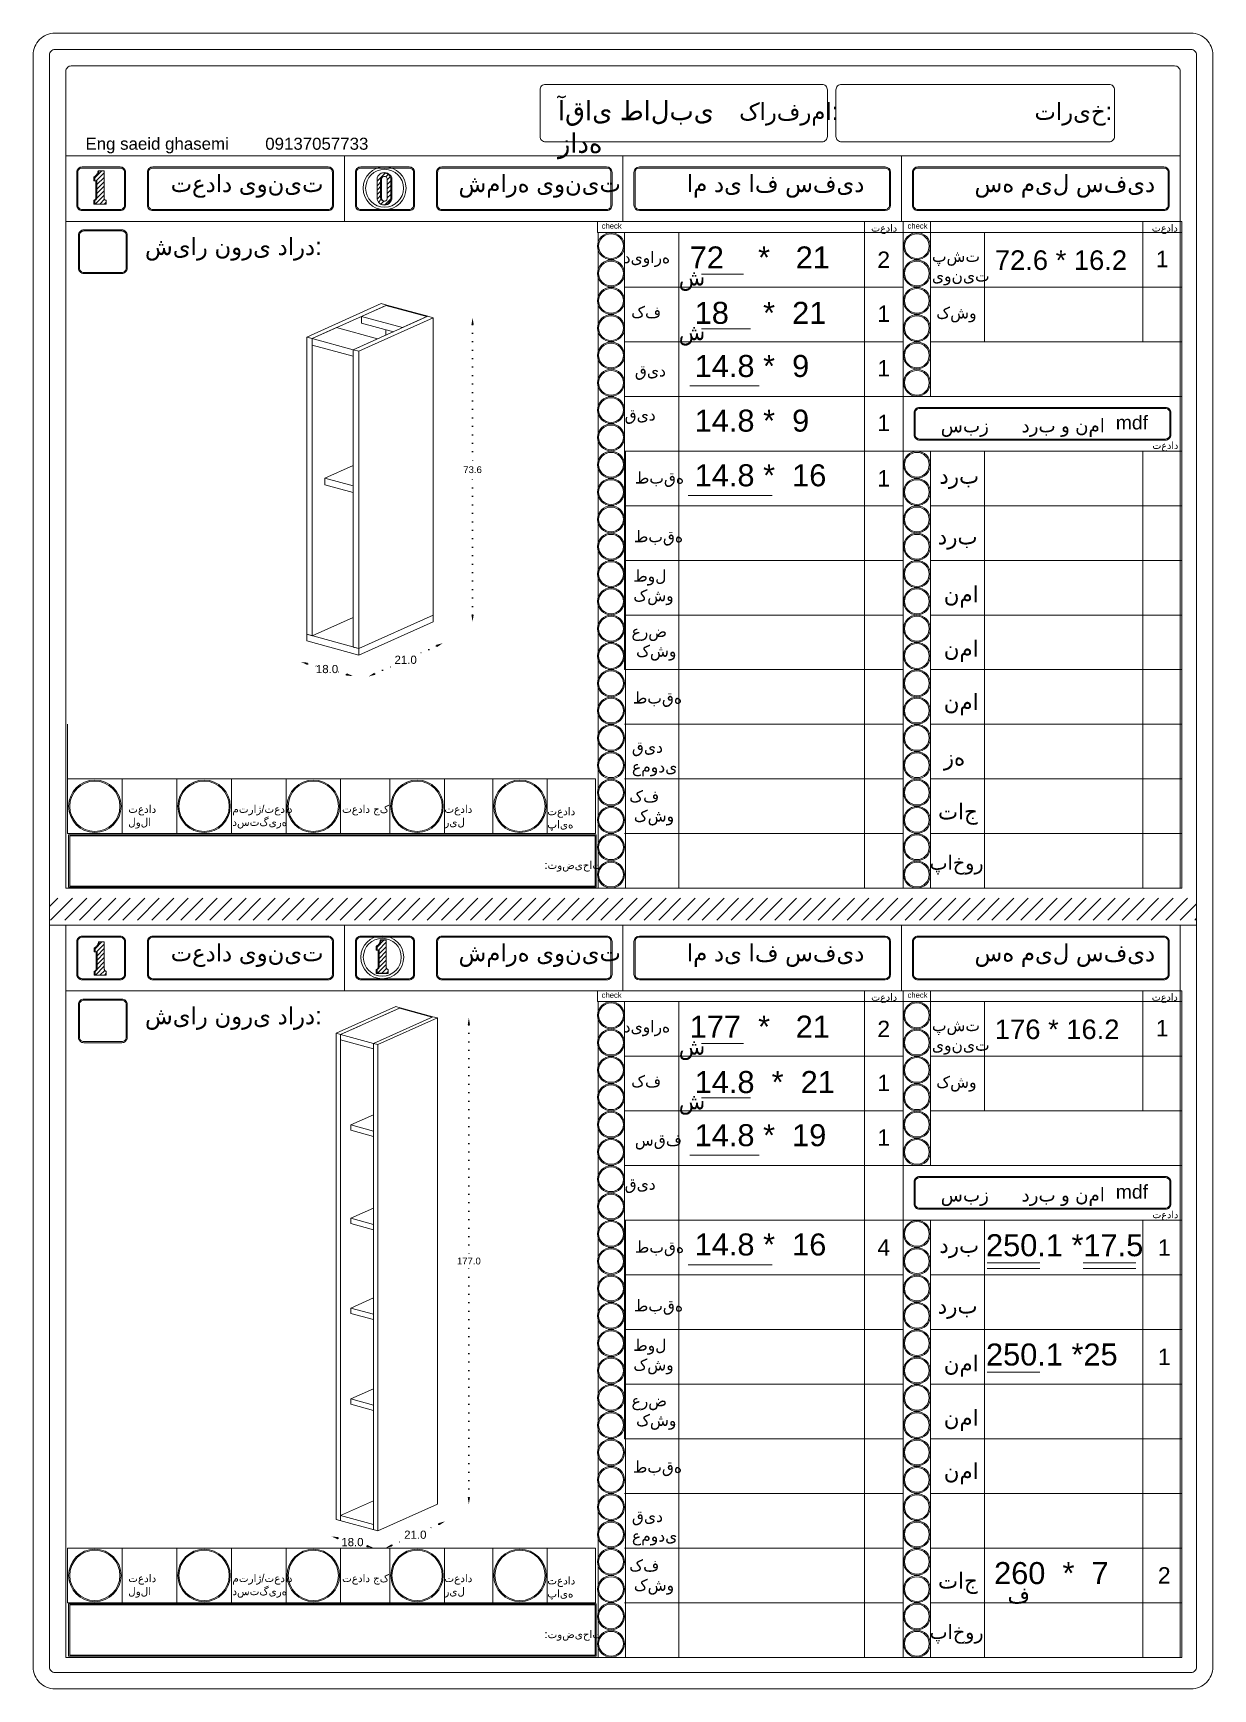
# Model space of a CAD drawing. Header units: inches. Extents: x 104 to 9740, y 936 to 6735.
# Drawn here: x 6089 to 6521, y 5152 to 5758 of the extents above; entities that cross this region are included whole.
import ezdxf

# ---------------------------------------------------------------- set-up
doc = ezdxf.new("R2010")
doc.units = ezdxf.units.IN
doc.header["$MEASUREMENT"] = 0
doc.linetypes.add('ACAD_ISO07W100', pattern=[3, 0, -3])
doc.styles.get("Standard").update_dxf_attribs({"font": 'arial.ttf'})
doc.dimstyles.new('Copy of Standard', dxfattribs={"dimtxt": 2.5, "dimasz": 2.5, "dimexe": 0.18, "dimexo": 0.0625, "dimgap": 0.09, "dimtad": 0, "dimtih": 1, "dimtoh": 1, "dimdec": 1, "dimzin": 0, "dimdsep": 46, "dimtxsty": 'Standard', "dimcen": 0.09, "dimse1": 1, "dimse2": 1, "dimadec": 0, "dimazin": 0, "dimtfac": 1, "dimtdec": 1, "dimtix": 1, "dimtofl": 0, "dimtmove": 0, "dimatfit": 3, "dimfxl": 1, "dimtolj": 1, "dimtzin": 0, "dimarcsym": 0})
doc.dimstyles.get("Standard").update_dxf_attribs({"dimtxt": 3, "dimasz": 2.5, "dimexe": 0.18, "dimexo": 0.0625, "dimgap": 0.09, "dimtad": 0, "dimtih": 1, "dimtoh": 1, "dimdec": 1, "dimzin": 0, "dimdsep": 46, "dimtxsty": 'Standard', "dimcen": 0.09, "dimse1": 1, "dimse2": 1, "dimadec": 0, "dimazin": 0, "dimtfac": 1, "dimtdec": 1, "dimtix": 1, "dimtofl": 0, "dimtmove": 0, "dimatfit": 0, "dimfxl": 1, "dimtolj": 1, "dimtzin": 0, "dimarcsym": 0})

msp = doc.modelspace()

# ---------------------------------------------------------------- texts
at = {"lineweight": 20, "attachment_point": 1}
for s, width, gutter_width, heights, insert, char_height in [('{\\fArial|b0|i0|c178|p34;آقای طالبی زاده}', 61.9241, 323.85, [0], (6280.77, 5733.21), 7.1441), ('{\\fArial|b0|i0|c178|p34;کارفرما:}', 0.2338, 164.79, [0], (6347.14, 5732.48), 6.3113), ('تاریخ:', 0.2338, 164.79, [0], (6455.27, 5732.48), 6.311), ('{\\fArial|b0|i0|c178|p34;Eng saeid ghasemi}', 79.2452, 164.79, [0], (6107.76, 5719.67), 4.4179), ('{\\fArial|b0|i0|c178|p34;09137057733 }', 65.4498, 164.79, [0], (6173.6, 5719.67), 4.4179), ('{\\fArial|b0|i0|c178|p34;تعداد یونیت}', 65.4498, 164.79, [0], (6138.97, 5706.09), 6.3113), ('{\\fArial|b0|i0|c178|p34;شماره یونیت}', 65.4498, 164.79, [0], (6244.39, 5706.09), 6.3113), ('{\\fArial|b0|i0|c178|p34;ام دی اف سفید}', 65.4498, 164.79, [0], (6328.01, 5706.09), 6.3113), ('{\\fArial|b0|i0|c178|p34;سه میل سفید}', 65.4498, 164.79, [0], (6433.33, 5706.09), 6.3113), ('{\\fArial|b0|i0|c178|p34;check}', 65.4498, 164.79, [0], (6296.77, 5688.39), 2.0101), ('{\\fArial|b0|i0|c178|p34;تعداد }', 11.7486, 164.79, [0], (6395.45, 5687.98), 2.6665), ('{\\fArial|b0|i0|c178|p34;check}', 65.4498, 164.79, [0], (6408.77, 5688.39), 2.0101), ('{\\fArial|b0|i0|c178|p34;تعداد }', 10.9902, 164.79, [0], (6498.21, 5687.98), 2.6665), ('{\\fArial|b0|i0|c178|p34;شیار نوری دارد:}', 65.4498, 164.79, [0], (6129.57, 5683.05), 6.3113), ('{\\fArial|b0|i0|c178|p34;شیار نوری دارد:}', 65.4498, 164.79, [0], (6129.57, 5683.05), 6.3113), ('{\\fArial|b0|i0|c178|p34;دیواره }', 17.3175, 247.18, [0], (6304.84, 5678.06), 4.3074), ('72    *   21', 61.9823, 462.54, [8.23], (6329.01, 5679.86), 8.0603), ('72.6 * 16.2', 58.0086, 411.15, [7.32], (6440.75, 5678.43), 7.1647), ('1{\\fArial|b0|i0|c178|p34; }', 8.5903, 164.79, [0], (6499.68, 5678.27), 6), ('2{\\fArial|b0|i0|c178|p34; }', 8.5903, 164.79, [0], (6397.72, 5678), 6), ('{\\fArial|b0|i0|c178|p34;پشت \\Pیونیت}', 19.3052, 247.18, [0], (6417.7, 5678.51), 4.3074), ('{\\fArial|b0|i0|c178|p34;ش}', 15.3157, 346.26, [0], (6325.01, 5671.62), 6.0339), ('{\\fArial|b0|i0|c178|p34;کف }', 15.3367, 247.18, [0], (6307.58, 5658.06), 4.3074), ('18    *  21', 65.2593, 462.54, [0], (6330.84, 5659.59), 8.0603), ('1{\\fArial|b0|i0|c178|p34; }', 8.5903, 164.79, [0], (6397.72, 5658.27), 6), ('{\\fArial|b0|i0|c178|p34;کشو }', 17.7019, 247.18, [0], (6419.3, 5657.79), 4.3074), ('{\\fArial|b0|i0|c178|p34;ش}', 15.3157, 346.26, [0], (6325.01, 5651.62), 6.0339), ('{\\fArial|b0|i0|c178|p34;قید}', 20.995, 247.18, [0], (6308.93, 5636.59), 4.3074), ('14.8 *  9', 66.8047, 462.54, [0], (6330.84, 5640.14), 8.06), ('1{\\fArial|b0|i0|c178|p34; }', 8.5903, 164.79, [0], (6397.72, 5638.27), 6), ('{\\fArial|b0|i0|c178|p34;قید  }', 21.1589, 247.18, [0], (6305.2, 5620.46), 4.3074), ('14.8 *  9', 66.8047, 462.54, [0], (6330.84, 5620.14), 8.06), ('1{\\fArial|b0|i0|c178|p34; }', 8.5903, 164.79, [0], (6397.72, 5618.27), 6), ('mdf', 17.2431, 132.07, [0], (6485.04, 5617.94), 5.058), ('{\\fArial|b0|i0|c178|p34;سبز}', 37.9723, 164.79, [0], (6420.93, 5616.89), 5.0582), ('{\\fArial|b0|i0|c178|p34;درب و نما}', 36.0682, 164.79, [0], (6450.54, 5616.89), 5.0582), ('{\\fArial|b0|i0|c178|p34;تعداد }', 10.7715, 164.79, [0], (6498.42, 5608.42), 2.6665), ('14.8 *  16', 65.2593, 462.54, [0], (6330.84, 5600.14), 8.06), ('{\\fArial|b0|i0|c178|p34;طبقه}', 98.1747, 247.18, [0], (6308.99, 5597.39), 4.3074), ('1{\\fArial|b0|i0|c178|p34; }', 8.5903, 164.79, [0], (6397.72, 5598), 6), ('{\\fArial|b0|i0|c178|p34;درب}', 20.6748, 340.12, [0], (6420.39, 5598.97), 5.927), ('{\\fArial|b0|i0|c178|p34;طبقه}', 14.1457, 164.79, [0], (6308.62, 5575.93), 4.3074), ('{\\fArial|b0|i0|c178|p34;درب}', 13.4202, 164.79, [0], (6419.81, 5576.76), 5.927), ('{\\fArial|b0|i0|c178|p34;طول \\Pکشو}', 17.6756, 164.79, [0], (6308.39, 5561.49), 4.3074), ('{\\fArial|b0|i0|c178|p34;نما}', 11.1787, 164.79, [0], (6422.05, 5555.59), 5.927), ('{\\fArial|b0|i0|c178|p34;عرض \\P کشو}', 18.5758, 164.79, [0], (6307.71, 5541.19), 4.3074), ('{\\fArial|b0|i0|c178|p34;نما}', 11.1787, 164.79, [0], (6422.05, 5535.7), 5.927), ('{\\fArial|b0|i0|c178|p34;طبقه}', 14.2061, 164.79, [0], (6308.25, 5516.88), 4.3074), ('{\\fArial|b0|i0|c178|p34;نما}', 11.1787, 164.79, [0], (6422.05, 5516.16), 5.927), ('{\\fArial|b0|i0|c178|p34;قید \\Pعمودی}', 14.0099, 164.79, [0], (6307.85, 5498.86), 4.3074), ('{\\fArial|b0|i0|c178|p34;زه}', 11.2031, 164.79, [0], (6422.03, 5495.9), 5.927), ('{\\fArial|b0|i0|c178|p34;کف }\\P{\\fArial|b0|i0|c178|p34; کشو}', 17.5398, 164.79, [0], (6306.88, 5480.85), 4.3074), ('تعداد لولا', 17.7752, 164.79, [0], (6123.42, 5475.43), 2.872), ('متراژ/تعداد\\Pدستگیره', 19.6171, 164.79, [0], (6161.58, 5475.43), 2.8716), ('تعداد جک', 17.466, 164.79, [0], (6201.72, 5475.43), 2.872), ('تعداد ریل', 17.6808, 164.79, [0], (6239.19, 5475.43), 2.872), ('تعداد پایه', 17.7105, 164.79, [0], (6276.87, 5474.58), 2.872), ('{\\fArial|b0|i0|c178|p34;تاج}', 13.2883, 164.79, [0], (6419.94, 5476.08), 5.927), (':توضیحات', 65.4498, 164.79, [0], (6275.84, 5454.89), 2.872), ('{\\fArial|b0|i0|c178|p34;پاخور}', 12.8103, 147.32, [0], (6416.85, 5457.03), 5.2987), ('{\\fArial|b0|i0|c178|p34;تعداد یونیت}', 65.4498, 164.79, [0], (6138.97, 5424.57), 6.3113), ('{\\fArial|b0|i0|c178|p34;شماره یونیت}', 65.4498, 164.79, [0], (6244.39, 5424.57), 6.3113), ('{\\fArial|b0|i0|c178|p34;ام دی اف سفید}', 65.4498, 164.79, [0], (6328.01, 5424.57), 6.3113), ('{\\fArial|b0|i0|c178|p34;سه میل سفید}', 65.4498, 164.79, [0], (6433.33, 5424.57), 6.3113), ('{\\fArial|b0|i0|c178|p34;check}', 65.4498, 164.79, [0], (6296.77, 5406.87), 2.0101), ('{\\fArial|b0|i0|c178|p34;تعداد }', 11.7486, 164.79, [0], (6395.45, 5406.47), 2.6665), ('{\\fArial|b0|i0|c178|p34;check}', 65.4498, 164.79, [0], (6408.77, 5406.87), 2.0101), ('{\\fArial|b0|i0|c178|p34;تعداد }', 10.9902, 164.79, [0], (6498.21, 5406.47), 2.6665), ('{\\fArial|b0|i0|c178|p34;شیار نوری دارد:}', 65.4498, 164.79, [0], (6129.57, 5401.53), 6.3113), ('{\\fArial|b0|i0|c178|p34;شیار نوری دارد:}', 65.4498, 164.79, [0], (6129.57, 5401.53), 6.3113), ('{\\fArial|b0|i0|c178|p34;دیواره }', 17.3175, 247.18, [0], (6304.84, 5396.54), 4.3074), ('177  *   21', 61.9823, 462.54, [8.23], (6329.01, 5398.35), 8.0603), ('2{\\fArial|b0|i0|c178|p34; }', 8.5903, 164.79, [0], (6397.72, 5396.48), 6), ('{\\fArial|b0|i0|c178|p34;پشت \\Pیونیت}', 19.3052, 247.18, [0], (6417.7, 5396.99), 4.3074), ('176 * 16.2', 58.0086, 411.15, [7.32], (6440.75, 5396.92), 7.165), ('1{\\fArial|b0|i0|c178|p34; }', 8.5903, 164.79, [0], (6499.68, 5396.75), 6), ('{\\fArial|b0|i0|c178|p34;ش}', 15.3157, 346.26, [0], (6325.01, 5390.1), 6.0339), ('{\\fArial|b0|i0|c178|p34;کف }', 15.3367, 247.18, [0], (6307.58, 5376.54), 4.3074), ('14.8  *  21', 65.2593, 462.54, [0], (6330.84, 5378.07), 8.0603), ('1{\\fArial|b0|i0|c178|p34; }', 8.5903, 164.79, [0], (6397.72, 5376.75), 6), ('{\\fArial|b0|i0|c178|p34;کشو }', 17.7019, 247.18, [0], (6419.3, 5376.27), 4.3074), ('{\\fArial|b0|i0|c178|p34;ش}', 15.3157, 346.26, [0], (6325.01, 5370.1), 6.0339), ('14.8 *  19', 66.8047, 462.54, [0], (6330.84, 5358.62), 8.06), ('{\\fArial|b0|i0|c178|p34;سقف}', 20.995, 247.18, [0], (6308.93, 5355.07), 4.3074), ('1{\\fArial|b0|i0|c178|p34; }', 8.5903, 164.79, [0], (6397.72, 5356.75), 6), ('{\\fArial|b0|i0|c178|p34;قید  }', 21.1589, 247.18, [0], (6305.2, 5338.95), 4.3074), ('{\\fArial|b0|i0|c178|p34;سبز}', 37.9723, 164.79, [0], (6420.93, 5335.38), 5.0582), ('{\\fArial|b0|i0|c178|p34;درب و نما}', 36.0682, 164.79, [0], (6450.54, 5335.38), 5.0582), ('mdf', 17.2431, 132.07, [0], (6485.04, 5336.42), 5.058), ('{\\fArial|b0|i0|c178|p34;تعداد }', 10.7715, 164.79, [0], (6498.42, 5326.9), 2.6665), ('{\\fArial|b0|i0|c178|p34;طبقه}', 98.1747, 247.18, [0], (6308.99, 5315.87), 4.3074), ('14.8 *  16', 65.2593, 462.54, [0], (6330.84, 5318.62), 8.06), ('4{\\fArial|b0|i0|c178|p34; }', 8.5903, 164.79, [0], (6397.72, 5316.48), 6), ('{\\fArial|b0|i0|c178|p34;درب}', 20.6748, 340.12, [0], (6420.39, 5317.46), 5.927), ('250.1 *17.5', 65.2593, 462.54, [8.23], (6437.51, 5318.35), 8.0603), ('1{\\fArial|b0|i0|c178|p34; }', 8.5903, 164.79, [0], (6500.45, 5316.48), 6), ('{\\fArial|b0|i0|c178|p34;طبقه}', 14.1457, 164.79, [0], (6308.62, 5294.41), 4.3074), ('{\\fArial|b0|i0|c178|p34;درب}', 13.4202, 164.79, [0], (6419.81, 5295.24), 5.927), ('{\\fArial|b0|i0|c178|p34;طول \\Pکشو}', 17.6756, 164.79, [0], (6308.39, 5279.97), 4.3074), ('250.1 *25', 65.2593, 462.54, [8.23], (6437.51, 5278.35), 8.06), ('{\\fArial|b0|i0|c178|p34;نما}', 11.1787, 164.79, [0], (6422.05, 5274.07), 5.927), ('1{\\fArial|b0|i0|c178|p34; }', 8.5903, 164.79, [0], (6500.45, 5276.48), 6), ('{\\fArial|b0|i0|c178|p34;عرض \\P کشو}', 18.5758, 164.79, [0], (6307.71, 5259.67), 4.3074), ('{\\fArial|b0|i0|c178|p34;نما}', 11.1787, 164.79, [0], (6422.05, 5254.18), 5.927), ('{\\fArial|b0|i0|c178|p34;طبقه}', 14.2061, 164.79, [0], (6308.25, 5235.36), 4.3074), ('{\\fArial|b0|i0|c178|p34;نما}', 11.1787, 164.79, [0], (6422.05, 5234.64), 5.927), ('{\\fArial|b0|i0|c178|p34;قید \\Pعمودی}', 14.0099, 164.79, [0], (6307.85, 5217.34), 4.3074), ('{\\fArial|b0|i0|c178|p34;کف }\\P{\\fArial|b0|i0|c178|p34; کشو}', 17.5398, 164.79, [0], (6306.88, 5199.34), 4.3074), ('تعداد لولا', 17.7752, 164.79, [0], (6123.42, 5193.91), 2.872), ('متراژ/تعداد\\Pدستگیره', 19.6171, 164.79, [0], (6161.58, 5193.91), 2.8716), ('تعداد جک', 17.466, 164.79, [0], (6201.72, 5193.91), 2.872), ('تعداد ریل', 17.6808, 164.79, [0], (6239.19, 5193.91), 2.872), ('{\\fArial|b0|i0|c178|p34;تاج}', 13.2883, 164.79, [0], (6419.94, 5194.57), 5.927), ('260  *  7', 65.2593, 462.54, [8.23], (6440.47, 5198.35), 8.06), ('2 ', 8.5903, 164.79, [0], (6500.45, 5196.48), 6), ('تعداد پایه', 17.7105, 164.79, [0], (6276.87, 5193.07), 2.872), ('ف', 15.3157, 346.26, [0], (6445.38, 5189.45), 6.03), ('{\\fArial|b0|i0|c178|p34;پاخور}', 12.8103, 147.32, [0], (6416.85, 5175.51), 5.2987), (':توضیحات', 65.4498, 164.79, [0], (6275.84, 5173.38), 2.872)]:
    msp.add_mtext_dynamic_manual_height_columns(s, width=width, gutter_width=gutter_width, heights=heights, dxfattribs=dict(at, insert=insert, char_height=char_height))

# ---------------------------------------------------------------- blocks, each defined once
blk = doc.blocks.new('*D735')
at = {"color": 0, "linetype": 'ACAD_ISO07W100', "lineweight": -2, "transparency": 16777216}
for p, q in [((6249.51, 5651.26), (6249.51, 5599.5)), ((6249.51, 5545.02), (6249.51, 5596.77))]:
    blk.add_line(p, q, dxfattribs=at)
at = {"color": 0, "transparency": 16777216}
for points in [[(6249.09, 5651.26), (6249.92, 5651.26), (6249.51, 5653.76)], [(6249.09, 5545.02), (6249.92, 5545.02), (6249.51, 5542.52)]]:
    blk.add_solid(points, dxfattribs=at)
at = {"layer": 'Defpoints', "color": 0, "transparency": 16777216}
for p in [(6235.12, 5653.76), (6249.51, 5653.76), (6235.12, 5542.52)]:
    blk.add_point(p, dxfattribs=at)
at = {"color": 0, "lineweight": 20, "transparency": 16777216, "insert": (6249.51, 5598.14), "char_height": 2.5, "attachment_point": 5}
blk.add_mtext('\\A1;73.6', dxfattribs=at)
blk = doc.blocks.new('*D736')
at = {"color": 0, "linetype": 'ACAD_ISO07W100', "lineweight": -2, "transparency": 16777216}
for p, q in [((6236.35, 5533.65), (6228.62, 5530.18)), ((6213.66, 5523.47), (6221.39, 5526.94))]:
    blk.add_line(p, q, dxfattribs=at)
at = {"color": 0, "transparency": 16777216}
for points in [[(6236.18, 5534.03), (6236.53, 5533.27), (6238.64, 5534.68)], [(6213.49, 5523.85), (6213.83, 5523.09), (6211.38, 5522.45)]]:
    blk.add_solid(points, dxfattribs=at)
at = {"layer": 'Defpoints', "color": 0, "transparency": 16777216}
for p in [(6235.12, 5542.52), (6207.86, 5530.29), (6211.38, 5522.45)]:
    blk.add_point(p, dxfattribs=at)
at = {"color": 0, "lineweight": 20, "transparency": 16777216, "insert": (6225.01, 5528.56), "char_height": 3, "attachment_point": 5}
blk.add_mtext('\\A1;21.0', dxfattribs=at)
blk = doc.blocks.new('*D737')
at = {"color": 0, "linetype": 'ACAD_ISO07W100', "lineweight": -2, "transparency": 16777216}
for p, q in [((6189.09, 5527.12), (6192.38, 5526.23)), ((6203.36, 5523.24), (6200.06, 5524.14))]:
    blk.add_line(p, q, dxfattribs=at)
at = {"color": 0, "transparency": 16777216}
for points in [[(6189.2, 5527.52), (6188.98, 5526.72), (6186.68, 5527.78)], [(6203.47, 5523.64), (6203.25, 5522.84), (6205.77, 5522.58)]]:
    blk.add_solid(points, dxfattribs=at)
at = {"layer": 'Defpoints', "color": 0, "transparency": 16777216}
for p in [(6188.77, 5535.48), (6186.68, 5527.78), (6207.86, 5530.29)]:
    blk.add_point(p, dxfattribs=at)
at = {"color": 0, "lineweight": 20, "transparency": 16777216, "insert": (6196.22, 5525.18), "char_height": 3, "attachment_point": 5}
blk.add_mtext('\\A1;18.0', dxfattribs=at)
blk = doc.blocks.new('*D738')
at = {"color": 0, "linetype": 'ACAD_ISO07W100', "lineweight": -2, "transparency": 16777216}
for p, q in [((6248.15, 5395), (6248.15, 5309.87)), ((6248.15, 5222.01), (6248.15, 5307.14))]:
    blk.add_line(p, q, dxfattribs=at)
at = {"color": 0, "transparency": 16777216}
for points in [[(6247.73, 5395), (6248.57, 5395), (6248.15, 5397.5)], [(6247.73, 5222.01), (6248.57, 5222.01), (6248.15, 5219.51)]]:
    blk.add_solid(points, dxfattribs=at)
at = {"layer": 'Defpoints', "color": 0, "transparency": 16777216}
for p in [(6236.64, 5397.5), (6248.15, 5397.5), (6236.64, 5219.51)]:
    blk.add_point(p, dxfattribs=at)
at = {"color": 0, "lineweight": 20, "transparency": 16777216, "insert": (6248.15, 5308.51), "char_height": 2.5, "attachment_point": 5}
blk.add_mtext('\\A1;177.0', dxfattribs=at)
blk = doc.blocks.new('*D739')
at = {"color": 0, "linetype": 'ACAD_ISO07W100', "lineweight": -2, "transparency": 16777216}
for p, q in [((6237.17, 5212.22), (6232.17, 5209.97)), ((6219.93, 5204.48), (6224.94, 5206.73))]:
    blk.add_line(p, q, dxfattribs=at)
at = {"color": 0, "transparency": 16777216}
for points in [[(6237, 5212.6), (6237.34, 5211.84), (6239.45, 5213.24)], [(6219.76, 5204.86), (6220.1, 5204.1), (6217.65, 5203.46)]]:
    blk.add_solid(points, dxfattribs=at)
at = {"layer": 'Defpoints', "color": 0, "transparency": 16777216}
for p in [(6236.64, 5219.51), (6214.84, 5209.73), (6217.65, 5203.46)]:
    blk.add_point(p, dxfattribs=at)
at = {"color": 0, "lineweight": 20, "transparency": 16777216, "insert": (6228.55, 5208.35), "char_height": 3, "attachment_point": 5}
blk.add_mtext('\\A1;21.0', dxfattribs=at)
blk = doc.blocks.new('*D740')
at = {"color": 0, "linetype": 'ACAD_ISO07W100', "lineweight": -2, "transparency": 16777216}
for p, q in [((6200.3, 5207.07), (6201.68, 5206.69)), ((6210.75, 5204.22), (6209.36, 5204.6))]:
    blk.add_line(p, q, dxfattribs=at)
at = {"color": 0, "transparency": 16777216}
for points in [[(6200.41, 5207.47), (6200.19, 5206.66), (6197.89, 5207.72)], [(6210.86, 5204.63), (6210.64, 5203.82), (6213.16, 5203.57)]]:
    blk.add_solid(points, dxfattribs=at)
at = {"layer": 'Defpoints', "color": 0, "transparency": 16777216}
for p in [(6199.56, 5213.88), (6197.89, 5207.72), (6214.84, 5209.73)]:
    blk.add_point(p, dxfattribs=at)
at = {"color": 0, "lineweight": 20, "transparency": 16777216, "insert": (6205.52, 5205.65), "char_height": 3, "attachment_point": 5}
blk.add_mtext('\\A1;18.0', dxfattribs=at)

# ---------------------------------------------------------------- dimensions: what is measured, and where the dimension line sits
at = {"lineweight": 20}
for base, p1, p2, text, picture, middle in [((6249.51, 5653.76), (6235.12, 5542.52), (6235.12, 5653.76), '73.6', '*D735', (6249.51, 5598.14)), ((6248.15, 5397.5), (6236.64, 5219.51), (6236.64, 5397.5), '177.0', '*D738', (6248.15, 5308.51))]:
    dim = msp.add_linear_dim(base=base, p1=p1, p2=p2, angle=270, text=text, dimstyle='Copy of Standard', dxfattribs=at)
    dim.commit()
    dim.dimension.update_dxf_attribs({"geometry": picture, "text_midpoint": middle})
for p1, p2, distance, text, picture, middle in [((6235.12, 5542.52), (6207.86, 5530.29), 8.59, '21.0', '*D736', (6225.01, 5528.56)), ((6207.86, 5530.29), (6188.77, 5535.48), 7.98, '18.0', '*D737', (6196.22, 5525.18)), ((6236.64, 5219.51), (6214.84, 5209.73), 6.87, '21.0', '*D739', (6228.55, 5208.35))]:
    dim = msp.add_aligned_dim(p1=p1, p2=p2, distance=distance, text=text, dimstyle='Standard', dxfattribs=at)
    dim.commit()
    dim.dimension.update_dxf_attribs({"geometry": picture, "text_midpoint": middle})
dim = msp.add_linear_dim(base=(6197.89, 5207.72), p1=(6214.84, 5209.73), p2=(6199.56, 5213.88), angle=164.77936, text='18.0', dimstyle='Standard', dxfattribs=at)
dim.commit()
dim.dimension.update_dxf_attribs({"geometry": '*D740', "text_midpoint": (6205.52, 5205.65), "dimtype": 161})

# ---------------------------------------------------------------- hatches: boundary and pattern name
at = {"lineweight": 20}
h = msp.add_hatch(dxfattribs=at)
h.set_pattern_fill('ANSI31', color=256, scale=9.218651)
h.set_pattern_definition([(45, (5365.3306, 6246.5696), (-0.8148213, 0.8148213), [])])
h.paths.add_polyline_path([(6115.1, 5696.82), (6115.01, 5696.86), (6114.92, 5696.92), (6114.84, 5696.98), (6114.77, 5697.05), (6114.71, 5697.13), (6114.66, 5697.22), (6114.62, 5697.31), (6114.59, 5697.4), (6114.57, 5697.5), (6114.57, 5697.6), (6114.57, 5707.53), (6112.71, 5707.53), (6112.68, 5707.29), (6112.63, 5707.07), (6112.56, 5706.84), (6112.48, 5706.63), (6112.37, 5706.42), (6112.25, 5706.22), (6112.11, 5706.03), (6111.96, 5705.86), (6111.79, 5705.7), (6111.6, 5705.55), (6111.41, 5705.42), (6111.2, 5705.31), (6111.2, 5703.9), (6111.61, 5703.9), (6111.92, 5703.88), (6111.92, 5697.64), (6111.9, 5697.54), (6111.88, 5697.45), (6111.85, 5697.36), (6111.81, 5697.27), (6111.76, 5697.19), (6111.7, 5697.11), (6111.63, 5697.04), (6111.55, 5696.98), (6111.47, 5696.92), (6111.39, 5696.88), (6111.3, 5696.84), (6111.2, 5696.81), (6111.2, 5695.39), (6115.29, 5695.39), (6115.29, 5696.77), (6115.19, 5696.79)])
h = msp.add_hatch(dxfattribs=at)
h.set_pattern_fill('ANSI31', color=256, scale=9.218651, angle=180)
h.set_pattern_definition([(225, (5452.54, 6247.0628), (0.8148213, -0.8148213), [])])
h.paths.add_polyline_path([(6219.53, 5697.13), (6219.53, 5704.97), (6219.28, 5705.49), (6218.92, 5705.94), (6218.49, 5706.31), (6217.99, 5706.59), (6217.44, 5706.76), (6216.87, 5706.82), (6216.55, 5706.79), (6216.1, 5706.65), (6215.6, 5706.37), (6215.16, 5705.99), (6214.8, 5705.53), (6214.54, 5705.01), (6214.54, 5697.09), (6214.76, 5696.52), (6215.09, 5696.01), (6215.53, 5695.58), (6216.05, 5695.26), (6216.56, 5695.08), (6216.87, 5695.05), (6217.47, 5695.12), (6218.04, 5695.31), (6218.55, 5695.63), (6218.99, 5696.05), (6219.32, 5696.56)])
h.paths.add_polyline_path([(6216.2, 5704.93), (6217.08, 5705.61), (6218.17, 5705.15), (6218.27, 5704.43), (6218.27, 5696.98), (6217.39, 5696.3), (6216.98, 5696.47), (6216.52, 5696.52), (6216.2, 5697.29)], flags=16)
h = msp.add_hatch(dxfattribs=at)
h.set_pattern_fill('ANSI31', color=256, scale=30)
h.set_pattern_definition([(45, (3892.3726, 5145.2302), (-2.6516504, 2.6516504), [])])
h.paths.add_polyline_path([(6514.59, 5441.33), (6094.59, 5441.33), (6094.59, 5433.33), (6514.59, 5433.33)])
h = msp.add_hatch(dxfattribs=at)
h.set_pattern_fill('ANSI31', color=256, scale=9.218651)
h.set_pattern_definition([(45, (5365.4352, 5964.3542), (-0.8148213, 0.8148213), [])])
h.paths.add_polyline_path([(6115.2, 5414.6), (6115.11, 5414.65), (6115.03, 5414.7), (6114.95, 5414.76), (6114.88, 5414.83), (6114.82, 5414.91), (6114.77, 5415), (6114.73, 5415.09), (6114.7, 5415.19), (6114.68, 5415.29), (6114.67, 5415.39), (6114.67, 5425.31), (6112.81, 5425.31), (6112.78, 5425.08), (6112.74, 5424.85), (6112.67, 5424.63), (6112.58, 5424.41), (6112.48, 5424.2), (6112.35, 5424), (6112.22, 5423.82), (6112.06, 5423.64), (6111.89, 5423.48), (6111.71, 5423.33), (6111.51, 5423.21), (6111.31, 5423.09), (6111.31, 5421.69), (6111.71, 5421.69), (6112.02, 5421.67), (6112.02, 5415.43), (6112.01, 5415.33), (6111.99, 5415.23), (6111.95, 5415.14), (6111.91, 5415.05), (6111.86, 5414.97), (6111.8, 5414.9), (6111.73, 5414.83), (6111.66, 5414.76), (6111.58, 5414.71), (6111.49, 5414.66), (6111.4, 5414.63), (6111.31, 5414.6), (6111.31, 5413.17), (6115.39, 5413.17), (6115.39, 5414.55), (6115.3, 5414.57)])
h = msp.add_hatch(dxfattribs=at)
h.set_pattern_fill('ANSI31', color=256, scale=9.218651)
h.set_pattern_definition([(45, (5468.6605, 5965.0111), (-0.8148213, 0.8148213), [])])
h.paths.add_polyline_path([(6218.43, 5415.26), (6218.34, 5415.3), (6218.25, 5415.36), (6218.17, 5415.42), (6218.1, 5415.49), (6218.04, 5415.57), (6217.99, 5415.66), (6217.95, 5415.75), (6217.92, 5415.84), (6217.9, 5415.94), (6217.9, 5416.04), (6217.9, 5425.97), (6216.04, 5425.97), (6216.01, 5425.74), (6215.96, 5425.51), (6215.89, 5425.28), (6215.81, 5425.07), (6215.7, 5424.86), (6215.58, 5424.66), (6215.44, 5424.47), (6215.29, 5424.3), (6215.12, 5424.14), (6214.93, 5423.99), (6214.74, 5423.86), (6214.53, 5423.75), (6214.53, 5422.35), (6214.94, 5422.35), (6215.25, 5422.32), (6215.25, 5416.08), (6215.23, 5415.99), (6215.21, 5415.89), (6215.18, 5415.8), (6215.14, 5415.71), (6215.09, 5415.63), (6215.03, 5415.55), (6214.96, 5415.48), (6214.88, 5415.42), (6214.8, 5415.36), (6214.72, 5415.32), (6214.63, 5415.28), (6214.53, 5415.26), (6214.53, 5413.83), (6218.62, 5413.83), (6218.62, 5415.21), (6218.52, 5415.23)])

# ---------------------------------------------------------------- linework, layer by layer
for p, q in [((6100.59, 5444.97), (6100.59, 5743.94)), ((6508.59, 5712.97), (6100.59, 5712.97)), ((6100.59, 5533.99), (6100.59, 5712.97)), ((6120.44, 5708.97), (6106.59, 5708.97)), ((6196.59, 5708.97), (6132.44, 5708.97)), ((6202.59, 5688.97), (6202.59, 5712.97)), ((6226.3, 5708.97), (6208.59, 5708.97)), ((6298.59, 5708.97), (6238.3, 5708.97)), ((6304.59, 5688.97), (6304.59, 5712.97)), ((6304.59, 5712.97), (6304.59, 5692.97)), ((6400.59, 5708.97), (6310.59, 5708.97)), ((6406.59, 5688.97), (6406.59, 5712.97)), ((6502.59, 5708.97), (6412.59, 5708.97)), ((6104.59, 5694.97), (6104.59, 5706.97)), ((6111.2, 5705.31), (6111.2, 5703.9)), ((6122.44, 5706.97), (6122.44, 5694.97)), ((6130.44, 5694.97), (6130.44, 5706.97)), ((6198.59, 5694.97), (6198.59, 5706.97)), ((6206.59, 5706.97), (6206.59, 5694.97)), ((6228.3, 5694.97), (6228.3, 5706.97)), ((6236.3, 5694.97), (6236.3, 5706.97)), ((6300.59, 5706.97), (6300.59, 5694.97)), ((6308.59, 5694.97), (6308.59, 5706.97)), ((6402.59, 5706.97), (6402.59, 5694.97)), ((6410.59, 5694.97), (6410.59, 5706.97)), ((6504.59, 5694.97), (6504.59, 5706.97)), ((6106.59, 5692.97), (6120.44, 5692.97)), ((6111.2, 5695.39), (6115.29, 5695.39)), ((6196.59, 5692.97), (6132.44, 5692.97)), ((6208.59, 5692.97), (6226.3, 5692.97)), ((6298.59, 5692.97), (6238.3, 5692.97)), ((6310.59, 5692.97), (6400.59, 5692.97)), ((6412.59, 5692.97), (6502.59, 5692.97)), ((6508.59, 5692.97), (6508.59, 5444.97)), ((6100.59, 5688.97), (6508.59, 5688.97)), ((6295.2, 5688.97), (6295.2, 5684.97)), ((6295.2, 5684.97), (6509.2, 5684.97)), ((6295.46, 5444.97), (6295.46, 5684.97)), ((6305.2, 5528.97), (6305.2, 5684.97)), ((6305.2, 5524.97), (6305.2, 5684.97)), ((6305.2, 5684.97), (6305.2, 5664.97)), ((6325.01, 5684.97), (6325.01, 5444.97)), ((6393.02, 5444.97), (6393.02, 5688.97)), ((6407.2, 5688.97), (6407.2, 5664.97)), ((6407.2, 5528.97), (6407.2, 5684.97)), ((6407.2, 5444.97), (6407.2, 5684.97)), ((6417.2, 5688.97), (6417.2, 5664.97)), ((6417.2, 5644.97), (6417.2, 5684.97)), ((6417.2, 5624.97), (6417.2, 5684.97)), ((6417.2, 5624.97), (6417.2, 5684.97)), ((6417.2, 5684.97), (6417.2, 5664.97)), ((6437.01, 5684.97), (6437.01, 5644.97)), ((6494.98, 5644.97), (6494.98, 5688.97)), ((6333.36, 5669.72), (6348.69, 5669.72)), ((6305.2, 5664.97), (6407.2, 5664.97)), ((6417.2, 5664.97), (6509.2, 5664.97)), ((6333.36, 5649.72), (6351.24, 5649.72)), ((6305.2, 5644.97), (6407.2, 5644.97)), ((6509.2, 5644.97), (6417.2, 5644.97)), ((6509.2, 5644.97), (6489.2, 5644.97)), ((6305.2, 5624.97), (6509.2, 5624.97)), ((6329.01, 5628.84), (6354.43, 5628.84)), ((6411.2, 5610.97), (6411.2, 5618.97)), ((6503.2, 5620.97), (6413.2, 5620.97)), ((6505.2, 5618.97), (6505.2, 5610.97)), ((6503.2, 5608.97), (6413.2, 5608.97)), ((6305.2, 5604.97), (6407.2, 5604.97)), ((6305.46, 5444.97), (6305.46, 5604.97)), ((6509.2, 5604.97), (6407.2, 5604.97)), ((6417.2, 5444.97), (6417.2, 5604.97)), ((6437.01, 5604.97), (6437.01, 5504.97)), ((6494.98, 5604.97), (6494.98, 5444.97)), ((6328.45, 5588.72), (6359.2, 5588.72)), ((6305.2, 5584.97), (6407.2, 5584.97)), ((6305.2, 5584.97), (6325.01, 5584.97)), ((6305.2, 5584.97), (6407.2, 5584.97)), ((6373.71, 5584.97), (6407.2, 5584.97)), ((6417.2, 5584.97), (6509.2, 5584.97)), ((6437.01, 5584.97), (6437.01, 5484.97)), ((6305.2, 5564.97), (6325.01, 5564.97)), ((6305.2, 5564.97), (6407.2, 5564.97)), ((6417.2, 5564.97), (6509.2, 5564.97)), ((6417.2, 5564.97), (6509.2, 5564.97)), ((6437.01, 5564.97), (6437.01, 5464.97)), ((6305.2, 5544.97), (6407.2, 5544.97)), ((6417.2, 5544.97), (6509.2, 5544.97)), ((6437.01, 5544.97), (6437.01, 5444.97)), ((6305.2, 5524.97), (6407.2, 5524.97)), ((6393.02, 5524.97), (6407.2, 5524.97)), ((6417.2, 5524.97), (6509.2, 5524.97)), ((6100.59, 5504.97), (6100.59, 5464.97)), ((6101.2, 5504.97), (6101.2, 5464.97)), ((6305.2, 5504.97), (6407.2, 5504.97)), ((6393.02, 5504.97), (6407.2, 5504.97)), ((6417.2, 5504.97), (6509.2, 5504.97)), ((6417.2, 5504.97), (6509.2, 5504.97)), ((6101.2, 5484.97), (6294.58, 5484.97)), ((6121.2, 5484.97), (6121.2, 5464.97)), ((6141.2, 5484.97), (6141.2, 5464.97)), ((6161.2, 5484.97), (6161.2, 5464.97)), ((6181.2, 5484.97), (6181.2, 5464.97)), ((6201.2, 5484.97), (6201.2, 5464.97)), ((6219.19, 5484.97), (6219.19, 5464.97)), ((6239.19, 5484.97), (6239.19, 5464.97)), ((6256.87, 5484.97), (6256.87, 5464.97)), ((6276.87, 5484.97), (6276.87, 5464.97)), ((6294.58, 5484.97), (6294.58, 5464.97)), ((6305.2, 5484.97), (6407.2, 5484.97)), ((6305.2, 5484.97), (6407.2, 5484.97)), ((6393.02, 5484.97), (6407.2, 5484.97)), ((6417.2, 5484.97), (6509.2, 5484.97)), ((6417.2, 5484.97), (6509.2, 5484.97)), ((6101.2, 5464.97), (6294.58, 5464.97)), ((6305.2, 5464.97), (6407.2, 5464.97)), ((6305.2, 5464.97), (6407.2, 5464.97)), ((6393.02, 5464.97), (6407.2, 5464.97)), ((6417.2, 5464.97), (6509.2, 5464.97)), ((6417.2, 5464.97), (6509.2, 5464.97)), ((6294.59, 5444.97), (6100.59, 5444.97)), ((6294.59, 5444.97), (6406.59, 5444.97)), ((6294.59, 5444.97), (6508.59, 5444.97)), ((6295.2, 5444.97), (6407.2, 5444.97)), ((6094.59, 5431.46), (6514.59, 5431.46)), ((6508.59, 5431.46), (6100.59, 5431.46)), ((6100.59, 5163.46), (6100.59, 5431.46)), ((6202.59, 5407.46), (6202.59, 5431.46)), ((6304.59, 5407.46), (6304.59, 5431.46)), ((6304.59, 5431.46), (6304.59, 5411.46)), ((6406.59, 5407.46), (6406.59, 5431.46)), ((6508.59, 5431.46), (6508.59, 5163.46)), ((6104.59, 5413.46), (6104.59, 5425.46)), ((6120.44, 5427.46), (6106.59, 5427.46)), ((6122.44, 5425.46), (6122.44, 5413.46)), ((6130.44, 5413.46), (6130.44, 5425.46)), ((6196.59, 5427.46), (6132.44, 5427.46)), ((6198.59, 5413.46), (6198.59, 5425.46)), ((6206.59, 5425.46), (6206.59, 5413.46)), ((6226.3, 5427.46), (6208.59, 5427.46)), ((6214.53, 5423.75), (6214.53, 5422.35)), ((6228.3, 5413.46), (6228.3, 5425.46)), ((6236.3, 5413.46), (6236.3, 5425.46)), ((6298.59, 5427.46), (6238.3, 5427.46)), ((6300.59, 5425.46), (6300.59, 5413.46)), ((6308.59, 5413.46), (6308.59, 5425.46)), ((6400.59, 5427.46), (6310.59, 5427.46)), ((6402.59, 5425.46), (6402.59, 5413.46)), ((6410.59, 5413.46), (6410.59, 5425.46)), ((6502.59, 5427.46), (6412.59, 5427.46)), ((6504.59, 5413.46), (6504.59, 5425.46)), ((6111.31, 5423.09), (6111.31, 5421.69)), ((6111.31, 5413.17), (6115.39, 5413.17)), ((6214.53, 5413.83), (6218.62, 5413.83)), ((6100.59, 5407.46), (6508.59, 5407.46)), ((6100.59, 5407.46), (6508.59, 5407.46)), ((6106.59, 5411.46), (6120.44, 5411.46)), ((6196.59, 5411.46), (6132.44, 5411.46)), ((6208.59, 5411.46), (6226.3, 5411.46)), ((6298.59, 5411.46), (6238.3, 5411.46)), ((6295.2, 5407.46), (6295.2, 5403.46)), ((6310.59, 5411.46), (6400.59, 5411.46)), ((6393.02, 5163.46), (6393.02, 5407.46)), ((6407.2, 5407.46), (6407.2, 5383.46)), ((6412.59, 5411.46), (6502.59, 5411.46)), ((6417.2, 5407.46), (6417.2, 5383.46)), ((6494.98, 5363.46), (6494.98, 5407.46)), ((6295.2, 5403.46), (6509.2, 5403.46)), ((6295.46, 5163.46), (6295.46, 5403.46)), ((6305.2, 5247.46), (6305.2, 5403.46)), ((6305.2, 5243.46), (6305.2, 5403.46)), ((6305.2, 5403.46), (6305.2, 5383.46)), ((6325.01, 5403.46), (6325.01, 5163.46)), ((6407.2, 5247.46), (6407.2, 5403.46)), ((6407.2, 5163.46), (6407.2, 5403.46)), ((6417.2, 5363.46), (6417.2, 5403.46)), ((6417.2, 5343.46), (6417.2, 5403.46)), ((6417.2, 5343.46), (6417.2, 5403.46)), ((6417.2, 5403.46), (6417.2, 5383.46)), ((6437.01, 5403.46), (6437.01, 5363.46)), ((6333.36, 5388.2), (6348.69, 5388.2)), ((6305.2, 5383.46), (6407.2, 5383.46)), ((6417.2, 5383.46), (6509.2, 5383.46)), ((6305.2, 5363.46), (6407.2, 5363.46)), ((6333.36, 5368.2), (6351.24, 5368.2)), ((6509.2, 5363.46), (6417.2, 5363.46)), ((6509.2, 5363.46), (6489.2, 5363.46)), ((6329.01, 5347.32), (6354.43, 5347.32)), ((6305.2, 5343.46), (6509.2, 5343.46)), ((6503.2, 5339.46), (6413.2, 5339.46)), ((6411.2, 5329.46), (6411.2, 5337.46)), ((6505.2, 5337.46), (6505.2, 5329.46)), ((6503.2, 5327.46), (6413.2, 5327.46)), ((6305.2, 5323.46), (6407.2, 5323.46)), ((6305.46, 5163.46), (6305.46, 5323.46)), ((6509.2, 5323.46), (6407.2, 5323.46)), ((6417.2, 5163.46), (6417.2, 5323.46)), ((6437.01, 5323.46), (6437.01, 5223.46)), ((6494.98, 5323.46), (6494.98, 5163.46)), ((6305.2, 5303.46), (6407.2, 5303.46)), ((6305.2, 5303.46), (6325.01, 5303.46)), ((6305.2, 5303.46), (6407.2, 5303.46)), ((6328.45, 5307.2), (6359.2, 5307.2)), ((6373.71, 5303.46), (6407.2, 5303.46)), ((6417.2, 5303.46), (6509.2, 5303.46)), ((6437.01, 5303.46), (6437.01, 5203.46)), ((6437.89, 5307.85), (6457.23, 5307.85)), ((6437.89, 5305.83), (6457.23, 5305.83)), ((6473.07, 5307.85), (6492.4, 5307.85)), ((6473.07, 5305.83), (6492.4, 5305.83)), ((6305.2, 5283.46), (6325.01, 5283.46)), ((6305.2, 5283.46), (6407.2, 5283.46)), ((6417.2, 5283.46), (6509.2, 5283.46)), ((6417.2, 5283.46), (6509.2, 5283.46)), ((6437.01, 5283.46), (6437.01, 5183.46)), ((6437.89, 5267.85), (6457.23, 5267.85)), ((6305.2, 5263.46), (6407.2, 5263.46)), ((6417.2, 5263.46), (6509.2, 5263.46)), ((6437.01, 5263.46), (6437.01, 5163.46)), ((6305.2, 5243.46), (6407.2, 5243.46)), ((6393.02, 5243.46), (6407.2, 5243.46)), ((6417.2, 5243.46), (6509.2, 5243.46)), ((6100.59, 5223.46), (6100.59, 5183.46)), ((6100.59, 5223.46), (6100.59, 5183.46)), ((6305.2, 5223.46), (6407.2, 5223.46)), ((6393.02, 5223.46), (6407.2, 5223.46)), ((6417.2, 5223.46), (6509.2, 5223.46)), ((6417.2, 5223.46), (6509.2, 5223.46)), ((6101.2, 5203.46), (6294.58, 5203.46)), ((6101.2, 5203.46), (6101.2, 5183.46)), ((6121.2, 5203.46), (6121.2, 5183.46)), ((6141.2, 5203.46), (6141.2, 5183.46)), ((6161.2, 5203.46), (6161.2, 5183.46)), ((6181.2, 5203.46), (6181.2, 5183.46)), ((6201.2, 5203.46), (6201.2, 5183.46)), ((6219.19, 5203.46), (6219.19, 5183.46)), ((6239.19, 5203.46), (6239.19, 5183.46)), ((6256.87, 5203.46), (6256.87, 5183.46)), ((6276.87, 5203.46), (6276.87, 5183.46)), ((6294.58, 5203.46), (6294.58, 5183.46)), ((6305.2, 5203.46), (6407.2, 5203.46)), ((6305.2, 5203.46), (6407.2, 5203.46)), ((6393.02, 5203.46), (6407.2, 5203.46)), ((6417.2, 5203.46), (6509.2, 5203.46)), ((6417.2, 5203.46), (6509.2, 5203.46)), ((6101.2, 5183.46), (6294.58, 5183.46)), ((6305.2, 5183.46), (6407.2, 5183.46)), ((6305.2, 5183.46), (6407.2, 5183.46)), ((6393.02, 5183.46), (6407.2, 5183.46)), ((6417.2, 5183.46), (6509.2, 5183.46)), ((6417.2, 5183.46), (6509.2, 5183.46)), ((6294.59, 5163.46), (6100.59, 5163.46)), ((6294.59, 5163.46), (6100.59, 5163.46)), ((6294.59, 5163.46), (6406.59, 5163.46)), ((6294.59, 5163.46), (6508.59, 5163.46)), ((6294.59, 5163.46), (6406.59, 5163.46)), ((6294.59, 5163.46), (6508.59, 5163.46)), ((6295.2, 5163.46), (6407.2, 5163.46))]:
    msp.add_line(p, q, dxfattribs=at)
at = {"linetype": 'Continuous', "lineweight": 20, "extrusion": (5.55112e-17, 0.936966, 0.34942)}
for p, q in [((6216.03, 5658.95), (6188.77, 5646.72)), ((6190.81, 5646.17), (6218.06, 5658.4)), ((6233.08, 5654.31), (6205.83, 5642.08)), ((6217.77, 5658.26), (6208.85, 5654.26)), ((6208.85, 5654.26), (6208.85, 5651.84)), ((6223.86, 5650.17), (6208.85, 5654.26)), ((6218.06, 5658.4), (6216.03, 5658.95)), ((6218.06, 5658.4), (6217.77, 5658.26)), ((6232.78, 5654.18), (6217.77, 5658.26)), ((6232.78, 5654.18), (6217.77, 5658.26)), ((6218.06, 5658.4), (6233.08, 5654.31)), ((6223.86, 5650.17), (6232.78, 5654.18)), ((6233.08, 5654.31), (6232.78, 5654.18)), ((6235.12, 5653.76), (6233.08, 5654.31)), ((6199.73, 5650.17), (6190.81, 5646.17)), ((6214.75, 5646.08), (6199.73, 5650.17)), ((6207.86, 5641.53), (6235.12, 5653.76)), ((6220.51, 5648.67), (6208.85, 5651.84)), ((6217.77, 5649.42), (6217.77, 5647.44)), ((6235.12, 5653.76), (6235.12, 5544.93)), ((6188.77, 5646.72), (6190.81, 5646.17)), ((6188.77, 5646.72), (6188.77, 5537.9)), ((6190.81, 5646.17), (6190.81, 5643.75)), ((6205.83, 5642.08), (6190.81, 5646.17)), ((6190.81, 5646.17), (6190.81, 5537.34)), ((6205.83, 5639.66), (6190.81, 5643.75)), ((6205.83, 5642.08), (6214.75, 5646.08)), ((6205.83, 5639.66), (6205.83, 5642.08)), ((6205.83, 5642.08), (6207.86, 5641.53)), ((6205.83, 5642.08), (6205.83, 5533.26)), ((6207.86, 5641.53), (6207.86, 5532.7)), ((6205.83, 5599.7), (6195.47, 5595.05)), ((6195.47, 5595.05), (6195.47, 5592.64)), ((6205.83, 5592.24), (6195.47, 5595.05)), ((6205.83, 5589.82), (6195.47, 5592.64)), ((6235.12, 5544.93), (6207.86, 5532.7)), ((6235.12, 5544.93), (6207.86, 5532.7)), ((6235.12, 5542.52), (6235.12, 5544.93)), ((6205.83, 5544.08), (6190.81, 5537.34)), ((6207.86, 5530.29), (6235.12, 5542.52)), ((6207.86, 5532.7), (6188.77, 5537.9)), ((6188.77, 5535.48), (6188.77, 5537.9)), ((6190.81, 5537.34), (6188.77, 5537.9)), ((6188.77, 5535.48), (6207.86, 5530.29)), ((6207.86, 5532.7), (6205.83, 5533.26)), ((6207.86, 5530.29), (6207.86, 5532.7)), ((6221.37, 5401.65), (6199.56, 5391.87)), ((6201.19, 5391.43), (6223, 5401.21)), ((6222.76, 5401.1), (6215.62, 5397.9)), ((6223, 5401.21), (6221.37, 5401.65)), ((6223, 5401.21), (6222.76, 5401.1)), ((6234.77, 5397.84), (6222.76, 5401.1)), ((6234.77, 5397.84), (6222.76, 5401.1)), ((6223, 5401.21), (6235.01, 5397.94)), ((6208.33, 5394.63), (6201.19, 5391.43)), ((6235.01, 5397.94), (6213.21, 5388.16)), ((6214.84, 5387.72), (6236.64, 5397.5)), ((6227.64, 5394.63), (6234.77, 5397.84)), ((6235.01, 5397.94), (6234.77, 5397.84)), ((6236.64, 5397.5), (6235.01, 5397.94)), ((6236.64, 5397.5), (6236.64, 5221.45)), ((6199.56, 5391.87), (6201.19, 5391.43)), ((6199.56, 5391.87), (6199.56, 5215.82)), ((6201.19, 5391.43), (6201.19, 5389.49)), ((6213.21, 5388.16), (6201.19, 5391.43)), ((6201.19, 5391.43), (6201.19, 5213.44)), ((6213.21, 5386.22), (6201.19, 5389.49)), ((6213.21, 5388.16), (6220.34, 5391.36)), ((6213.21, 5386.22), (6213.21, 5388.16)), ((6213.21, 5388.16), (6214.84, 5387.72)), ((6213.21, 5388.16), (6213.21, 5210.17)), ((6214.84, 5387.72), (6214.84, 5211.66)), ((6213.21, 5362.07), (6204.92, 5358.35)), ((6204.92, 5358.35), (6204.92, 5356.41)), ((6213.21, 5356.09), (6204.92, 5358.35)), ((6213.21, 5354.16), (6204.92, 5356.41)), ((6213.21, 5327.9), (6204.92, 5324.18)), ((6204.92, 5324.18), (6204.92, 5322.24)), ((6213.21, 5321.92), (6204.92, 5324.18)), ((6213.21, 5319.99), (6204.92, 5322.24)), ((6213.21, 5295.03), (6204.92, 5291.31)), ((6204.92, 5291.31), (6204.92, 5289.37)), ((6213.21, 5289.05), (6204.92, 5291.31)), ((6213.21, 5287.12), (6204.92, 5289.37)), ((6213.21, 5261.78), (6204.92, 5258.06)), ((6204.92, 5258.06), (6204.92, 5256.12)), ((6213.21, 5255.8), (6204.92, 5258.06)), ((6213.21, 5253.87), (6204.92, 5256.12)), ((6213.21, 5220.77), (6201.19, 5215.38)), ((6214.84, 5209.73), (6236.64, 5219.51)), ((6236.64, 5219.51), (6236.64, 5221.45)), ((6199.56, 5213.88), (6199.56, 5215.82)), ((6199.56, 5213.88), (6214.84, 5209.73)), ((6213.21, 5212.11), (6201.19, 5215.38)), ((6214.84, 5209.73), (6214.84, 5211.66))]:
    msp.add_line(p, q, dxfattribs=at)
at = {"lineweight": 20}
for points in [[(6096.59, 5151.94), (6512.59, 5151.94, 0.414214), (6520.59, 5159.94), (6520.59, 5749.94, 0.414214), (6512.59, 5757.94), (6096.59, 5757.94, 0.414214), (6088.59, 5749.94), (6088.59, 5159.94, 0.414214)], [(6096.59, 5157.94), (6512.59, 5157.94, 0.414214), (6514.59, 5159.94), (6514.59, 5749.94, 0.414214), (6512.59, 5751.94), (6096.59, 5751.94, 0.414214), (6094.59, 5749.94), (6094.59, 5159.94, 0.414214)], [(6379.44, 5737.19, 0.414214), (6377.44, 5739.19), (6276.2, 5739.19, 0.414214), (6274.2, 5737.19), (6274.2, 5720.15, 0.414214), (6276.2, 5718.15), (6377.44, 5718.15, 0.414214), (6379.44, 5720.15)], [(6384.57, 5718.15), (6482.57, 5718.15, 0.414214), (6484.57, 5720.15), (6484.57, 5737.19, 0.414214), (6482.57, 5739.19), (6384.57, 5739.19, 0.414214), (6382.57, 5737.19), (6382.57, 5720.15, 0.414214)], [(6484.57, 5737.19, 0.414214), (6482.57, 5739.19), (6384.57, 5739.19, 0.414214), (6382.57, 5737.19), (6382.57, 5720.15, 0.414214), (6384.57, 5718.15), (6482.57, 5718.15, 0.414214), (6484.57, 5720.15)], [(6122.44, 5706.97, 0.414214), (6120.44, 5708.97), (6106.59, 5708.97, 0.414214), (6104.59, 5706.97), (6104.59, 5694.97, 0.414214), (6106.59, 5692.97), (6120.44, 5692.97, 0.414214), (6122.44, 5694.97)], [(6122.04, 5706.97, 0.414214), (6120.44, 5708.57), (6106.59, 5708.57, 0.414214), (6104.99, 5706.97), (6104.99, 5694.97, 0.414214), (6106.59, 5693.37), (6120.44, 5693.37, 0.414214), (6122.04, 5694.97)], [(6198.59, 5706.97, 0.414214), (6196.59, 5708.97), (6132.44, 5708.97, 0.414214), (6130.44, 5706.97), (6130.44, 5694.97, 0.414214), (6132.44, 5692.97), (6196.59, 5692.97, 0.414214), (6198.59, 5694.97)], [(6198.19, 5706.97, 0.414214), (6196.59, 5708.57), (6132.44, 5708.57, 0.414214), (6130.84, 5706.97), (6130.84, 5694.97, 0.414214), (6132.44, 5693.37), (6196.59, 5693.37, 0.414214), (6198.19, 5694.97)], [(6228.3, 5706.97, 0.414214), (6226.3, 5708.97), (6208.59, 5708.97, 0.414214), (6206.59, 5706.97), (6206.59, 5694.97, 0.414214), (6208.59, 5692.97), (6226.3, 5692.97, 0.414214), (6228.3, 5694.97)], [(6227.9, 5706.97, 0.414214), (6226.3, 5708.57), (6208.59, 5708.57, 0.414214), (6206.99, 5706.97), (6206.99, 5694.97, 0.414214), (6208.59, 5693.37), (6226.3, 5693.37, 0.414214), (6227.9, 5694.97)], [(6300.59, 5706.97, 0.414214), (6298.59, 5708.97), (6238.3, 5708.97, 0.414214), (6236.3, 5706.97), (6236.3, 5694.97, 0.414214), (6238.3, 5692.97), (6298.59, 5692.97, 0.414214), (6300.59, 5694.97)], [(6300.19, 5706.97, 0.414214), (6298.59, 5708.57), (6238.3, 5708.57, 0.414214), (6236.7, 5706.97), (6236.7, 5694.97, 0.414214), (6238.3, 5693.37), (6298.59, 5693.37, 0.414214), (6300.19, 5694.97)], [(6402.19, 5706.97, 0.414214), (6400.59, 5708.57), (6310.59, 5708.57, 0.414214), (6308.99, 5706.97), (6308.99, 5694.97, 0.414214), (6310.59, 5693.37), (6400.59, 5693.37, 0.414214), (6402.19, 5694.97)], [(6504.59, 5706.97, 0.414214), (6502.59, 5708.97), (6412.59, 5708.97, 0.414214), (6410.59, 5706.97), (6410.59, 5694.97, 0.414214), (6412.59, 5692.97), (6502.59, 5692.97, 0.414214), (6504.59, 5694.97)], [(6504.19, 5706.97, 0.414214), (6502.59, 5708.57), (6412.59, 5708.57, 0.414214), (6410.99, 5706.97), (6410.99, 5694.97, 0.414214), (6412.59, 5693.37), (6502.59, 5693.37, 0.414214), (6504.19, 5694.97)], [(6123.04, 5683.93, 0.414214), (6121.04, 5685.93), (6107.2, 5685.93, 0.414214), (6105.2, 5683.93), (6105.2, 5671.93, 0.414214), (6107.2, 5669.93), (6121.04, 5669.93, 0.414214), (6123.04, 5671.93)], [(6123.04, 5683.93, 0.414214), (6121.04, 5685.93), (6107.2, 5685.93, 0.414214), (6105.2, 5683.93), (6105.2, 5671.93, 0.414214), (6107.2, 5669.93), (6121.04, 5669.93, 0.414214), (6123.04, 5671.93)], [(6122.64, 5683.93, 0.414214), (6121.04, 5685.53), (6107.2, 5685.53, 0.414214), (6105.6, 5683.93), (6105.6, 5671.93, 0.414214), (6107.2, 5670.33), (6121.04, 5670.33, 0.414214), (6122.64, 5671.93)], [(6122.64, 5683.93, 0.414214), (6121.04, 5685.53), (6107.2, 5685.53, 0.414214), (6105.6, 5683.93), (6105.6, 5671.93, 0.414214), (6107.2, 5670.33), (6121.04, 5670.33, 0.414214), (6122.64, 5671.93)], [(6505.2, 5618.97, 0.414214), (6503.2, 5620.97), (6413.2, 5620.97, 0.414214), (6411.2, 5618.97), (6411.2, 5610.97, 0.414214), (6413.2, 5608.97), (6503.2, 5608.97, 0.414214), (6505.2, 5610.97)], [(6504.8, 5618.97, 0.414214), (6503.2, 5620.57), (6413.2, 5620.57, 0.414214), (6411.6, 5618.97), (6411.6, 5610.97, 0.414214), (6413.2, 5609.37), (6503.2, 5609.37, 0.414214), (6504.8, 5610.97)], [(6122.44, 5425.46, 0.414214), (6120.44, 5427.46), (6106.59, 5427.46, 0.414214), (6104.59, 5425.46), (6104.59, 5413.46, 0.414214), (6106.59, 5411.46), (6120.44, 5411.46, 0.414214), (6122.44, 5413.46)], [(6122.04, 5425.46, 0.414214), (6120.44, 5427.06), (6106.59, 5427.06, 0.414214), (6104.99, 5425.46), (6104.99, 5413.46, 0.414214), (6106.59, 5411.86), (6120.44, 5411.86, 0.414214), (6122.04, 5413.46)], [(6198.59, 5425.46, 0.414214), (6196.59, 5427.46), (6132.44, 5427.46, 0.414214), (6130.44, 5425.46), (6130.44, 5413.46, 0.414214), (6132.44, 5411.46), (6196.59, 5411.46, 0.414214), (6198.59, 5413.46)], [(6198.19, 5425.46, 0.414214), (6196.59, 5427.06), (6132.44, 5427.06, 0.414214), (6130.84, 5425.46), (6130.84, 5413.46, 0.414214), (6132.44, 5411.86), (6196.59, 5411.86, 0.414214), (6198.19, 5413.46)], [(6228.3, 5425.46, 0.414214), (6226.3, 5427.46), (6208.59, 5427.46, 0.414214), (6206.59, 5425.46), (6206.59, 5413.46, 0.414214), (6208.59, 5411.46), (6226.3, 5411.46, 0.414214), (6228.3, 5413.46)], [(6227.9, 5425.46, 0.414214), (6226.3, 5427.06), (6208.59, 5427.06, 0.414214), (6206.99, 5425.46), (6206.99, 5413.46, 0.414214), (6208.59, 5411.86), (6226.3, 5411.86, 0.414214), (6227.9, 5413.46)], [(6300.59, 5425.46, 0.414214), (6298.59, 5427.46), (6238.3, 5427.46, 0.414214), (6236.3, 5425.46), (6236.3, 5413.46, 0.414214), (6238.3, 5411.46), (6298.59, 5411.46, 0.414214), (6300.59, 5413.46)], [(6300.19, 5425.46, 0.414214), (6298.59, 5427.06), (6238.3, 5427.06, 0.414214), (6236.7, 5425.46), (6236.7, 5413.46, 0.414214), (6238.3, 5411.86), (6298.59, 5411.86, 0.414214), (6300.19, 5413.46)], [(6402.19, 5425.46, 0.414214), (6400.59, 5427.06), (6310.59, 5427.06, 0.414214), (6308.99, 5425.46), (6308.99, 5413.46, 0.414214), (6310.59, 5411.86), (6400.59, 5411.86, 0.414214), (6402.19, 5413.46)], [(6504.59, 5425.46, 0.414214), (6502.59, 5427.46), (6412.59, 5427.46, 0.414214), (6410.59, 5425.46), (6410.59, 5413.46, 0.414214), (6412.59, 5411.46), (6502.59, 5411.46, 0.414214), (6504.59, 5413.46)], [(6504.19, 5425.46, 0.414214), (6502.59, 5427.06), (6412.59, 5427.06, 0.414214), (6410.99, 5425.46), (6410.99, 5413.46, 0.414214), (6412.59, 5411.86), (6502.59, 5411.86, 0.414214), (6504.19, 5413.46)], [(6123.04, 5402.42, 0.414214), (6121.04, 5404.42), (6107.2, 5404.42, 0.414214), (6105.2, 5402.42), (6105.2, 5390.42, 0.414214), (6107.2, 5388.42), (6121.04, 5388.42, 0.414214), (6123.04, 5390.42)], [(6123.04, 5402.42, 0.414214), (6121.04, 5404.42), (6107.2, 5404.42, 0.414214), (6105.2, 5402.42), (6105.2, 5390.42, 0.414214), (6107.2, 5388.42), (6121.04, 5388.42, 0.414214), (6123.04, 5390.42)], [(6122.64, 5402.42, 0.414214), (6121.04, 5404.02), (6107.2, 5404.02, 0.414214), (6105.6, 5402.42), (6105.6, 5390.42, 0.414214), (6107.2, 5388.82), (6121.04, 5388.82, 0.414214), (6122.64, 5390.42)], [(6122.64, 5402.42, 0.414214), (6121.04, 5404.02), (6107.2, 5404.02, 0.414214), (6105.6, 5402.42), (6105.6, 5390.42, 0.414214), (6107.2, 5388.82), (6121.04, 5388.82, 0.414214), (6122.64, 5390.42)], [(6505.2, 5337.46, 0.414214), (6503.2, 5339.46), (6413.2, 5339.46, 0.414214), (6411.2, 5337.46), (6411.2, 5329.46, 0.414214), (6413.2, 5327.46), (6503.2, 5327.46, 0.414214), (6505.2, 5329.46)], [(6504.8, 5337.46, 0.414214), (6503.2, 5339.06), (6413.2, 5339.06, 0.414214), (6411.6, 5337.46), (6411.6, 5329.46, 0.414214), (6413.2, 5327.86), (6503.2, 5327.86, 0.414214), (6504.8, 5329.46)]]:
    msp.add_lwpolyline(points, format="xyb", close=True, dxfattribs=at)
for points in [[(6508.59, 5545.91), (6508.59, 5743.94, 0.414214), (6506.59, 5745.94), (6102.59, 5745.94, 0.414214), (6100.59, 5743.94), (6100.59, 5545.91)], [(6379.44, 5737.19, 0.414214), (6377.44, 5739.19), (6276.2, 5739.19, 0.414214), (6274.2, 5737.19), (6274.2, 5720.15, 0.414214), (6276.2, 5718.15), (6377.44, 5718.15, 0.414214), (6379.44, 5720.15), (6379.44, 5737.19)]]:
    msp.add_lwpolyline(points, format="xyb", dxfattribs=at)
for points in [[(6110.89, 5695.32), (6115.29, 5695.32), (6115.29, 5695.39), (6115.29, 5696.77), (6115.19, 5696.79), (6115.1, 5696.82), (6115.01, 5696.86), (6114.92, 5696.92), (6114.84, 5696.98), (6114.77, 5697.05), (6114.71, 5697.13), (6114.66, 5697.22), (6114.62, 5697.31), (6114.59, 5697.4), (6114.57, 5697.5), (6114.57, 5697.6), (6114.57, 5707.53), (6114.57, 5707.58), (6112.41, 5707.58), (6112.38, 5707.35), (6112.33, 5707.12), (6112.26, 5706.89), (6112.17, 5706.67), (6112.07, 5706.46), (6111.94, 5706.26), (6111.8, 5706.07), (6111.65, 5705.9), (6111.48, 5705.74), (6111.29, 5705.59), (6111.09, 5705.46), (6110.89, 5705.35), (6110.89, 5703.9), (6111.2, 5703.9), (6111.61, 5703.9), (6111.61, 5697.6), (6111.6, 5697.5), (6111.57, 5697.41), (6111.54, 5697.32), (6111.5, 5697.23), (6111.44, 5697.14), (6111.38, 5697.07), (6111.32, 5697), (6111.24, 5696.93), (6111.16, 5696.88), (6111.07, 5696.83), (6110.98, 5696.79), (6110.89, 5696.77), (6110.89, 5695.32), (6111.2, 5695.39), (6111.2, 5696.81), (6111.3, 5696.84), (6111.39, 5696.88), (6111.47, 5696.92), (6111.55, 5696.98), (6111.63, 5697.04), (6111.7, 5697.11), (6111.76, 5697.19), (6111.81, 5697.27), (6111.85, 5697.36), (6111.88, 5697.45), (6111.9, 5697.54), (6111.92, 5697.64), (6111.92, 5703.88), (6111.61, 5703.9)], [(6110.89, 5705.35), (6111.2, 5705.31), (6111.41, 5705.42), (6111.6, 5705.55), (6111.79, 5705.7), (6111.96, 5705.86), (6112.11, 5706.03), (6112.25, 5706.22), (6112.37, 5706.42), (6112.48, 5706.63), (6112.56, 5706.84), (6112.63, 5707.07), (6112.68, 5707.29), (6112.71, 5707.53)], [(6112.41, 5707.58), (6112.71, 5707.53), (6114.57, 5707.53)], [(6216.87, 5705.42), (6216.6, 5705.39), (6216.35, 5705.28), (6216.14, 5705.12), (6215.98, 5704.91), (6215.88, 5704.66), (6215.84, 5704.4), (6215.84, 5697.51), (6215.88, 5697.24), (6215.98, 5697), (6216.14, 5696.78), (6216.35, 5696.62), (6216.6, 5696.52), (6216.87, 5696.49), (6217.23, 5696.44), (6217.5, 5696.48), (6217.75, 5696.58), (6217.96, 5696.75), (6218.13, 5696.96), (6218.23, 5697.21), (6218.27, 5697.48), (6218.27, 5704.43)], [(6218.27, 5704.43), (6218.23, 5704.7), (6218.13, 5704.95), (6217.96, 5705.16), (6217.75, 5705.33), (6217.5, 5705.43), (6217.23, 5705.47), (6216.97, 5705.43), (6216.72, 5705.33), (6216.5, 5705.16), (6216.34, 5704.95), (6216.24, 5704.7), (6216.2, 5704.43), (6216.2, 5697.48), (6216.24, 5697.21), (6216.34, 5696.96), (6216.5, 5696.75), (6216.72, 5696.58), (6216.97, 5696.48), (6217.23, 5696.44)], [(6216.55, 5706.79), (6216.87, 5706.82), (6217.44, 5706.76), (6217.99, 5706.59), (6218.49, 5706.31), (6218.92, 5705.94), (6219.28, 5705.49), (6219.53, 5704.97), (6219.53, 5697.13), (6219.32, 5696.56), (6218.99, 5696.05), (6218.55, 5695.63), (6218.04, 5695.31), (6217.47, 5695.12), (6216.87, 5695.05), (6216.56, 5695.08)], [(6110.99, 5413.11), (6115.39, 5413.11), (6115.39, 5413.17), (6115.39, 5414.55), (6115.3, 5414.57), (6115.2, 5414.6), (6115.11, 5414.65), (6115.03, 5414.7), (6114.95, 5414.76), (6114.88, 5414.83), (6114.82, 5414.91), (6114.77, 5415), (6114.73, 5415.09), (6114.7, 5415.19), (6114.68, 5415.29), (6114.67, 5415.39), (6114.67, 5425.31), (6114.67, 5425.37), (6112.51, 5425.37), (6112.48, 5425.14), (6112.43, 5424.9), (6112.37, 5424.68), (6112.28, 5424.46), (6112.17, 5424.25), (6112.05, 5424.05), (6111.91, 5423.86), (6111.75, 5423.68), (6111.58, 5423.52), (6111.4, 5423.37), (6111.2, 5423.24), (6110.99, 5423.13), (6110.99, 5421.69), (6111.31, 5421.69), (6111.71, 5421.69), (6111.71, 5415.39), (6111.7, 5415.29), (6111.68, 5415.19), (6111.64, 5415.1), (6111.6, 5415.01), (6111.55, 5414.93), (6111.49, 5414.85), (6111.42, 5414.78), (6111.35, 5414.72), (6111.26, 5414.66), (6111.18, 5414.62), (6111.09, 5414.58), (6110.99, 5414.55), (6110.99, 5413.11), (6111.31, 5413.17), (6111.31, 5414.6), (6111.4, 5414.63), (6111.49, 5414.66), (6111.58, 5414.71), (6111.66, 5414.76), (6111.73, 5414.83), (6111.8, 5414.9), (6111.86, 5414.97), (6111.91, 5415.05), (6111.95, 5415.14), (6111.99, 5415.23), (6112.01, 5415.33), (6112.02, 5415.43), (6112.02, 5421.67), (6111.71, 5421.69)], [(6110.99, 5423.13), (6111.31, 5423.09), (6111.51, 5423.21), (6111.71, 5423.33), (6111.89, 5423.48), (6112.06, 5423.64), (6112.22, 5423.82), (6112.35, 5424), (6112.48, 5424.2), (6112.58, 5424.41), (6112.67, 5424.63), (6112.74, 5424.85), (6112.78, 5425.08), (6112.81, 5425.31)], [(6112.51, 5425.37), (6112.81, 5425.31), (6114.67, 5425.31)], [(6214.22, 5413.77), (6218.62, 5413.77), (6218.62, 5413.83), (6218.62, 5415.21), (6218.52, 5415.23), (6218.43, 5415.26), (6218.34, 5415.3), (6218.25, 5415.36), (6218.17, 5415.42), (6218.1, 5415.49), (6218.04, 5415.57), (6217.99, 5415.66), (6217.95, 5415.75), (6217.92, 5415.84), (6217.9, 5415.94), (6217.9, 5416.04), (6217.9, 5425.97), (6217.9, 5426.03), (6215.73, 5426.03), (6215.71, 5425.79), (6215.66, 5425.56), (6215.59, 5425.34), (6215.5, 5425.12), (6215.4, 5424.91), (6215.27, 5424.7), (6215.13, 5424.52), (6214.98, 5424.34), (6214.81, 5424.18), (6214.62, 5424.03), (6214.42, 5423.9), (6214.22, 5423.79), (6214.22, 5422.35), (6214.53, 5422.35), (6214.94, 5422.35), (6214.94, 5416.04), (6214.93, 5415.95), (6214.9, 5415.85), (6214.87, 5415.76), (6214.83, 5415.67), (6214.77, 5415.59), (6214.71, 5415.51), (6214.65, 5415.44), (6214.57, 5415.37), (6214.49, 5415.32), (6214.4, 5415.27), (6214.31, 5415.24), (6214.22, 5415.21), (6214.22, 5413.77), (6214.53, 5413.83), (6214.53, 5415.26), (6214.63, 5415.28), (6214.72, 5415.32), (6214.8, 5415.36), (6214.88, 5415.42), (6214.96, 5415.48), (6215.03, 5415.55), (6215.09, 5415.63), (6215.14, 5415.71), (6215.18, 5415.8), (6215.21, 5415.89), (6215.23, 5415.99), (6215.25, 5416.08), (6215.25, 5422.32), (6214.94, 5422.35)], [(6214.22, 5423.79), (6214.53, 5423.75), (6214.74, 5423.86), (6214.93, 5423.99), (6215.12, 5424.14), (6215.29, 5424.3), (6215.44, 5424.47), (6215.58, 5424.66), (6215.7, 5424.86), (6215.81, 5425.07), (6215.89, 5425.28), (6215.96, 5425.51), (6216.01, 5425.74), (6216.04, 5425.97)], [(6215.73, 5426.03), (6216.04, 5425.97), (6217.9, 5425.97)]]:
    msp.add_lwpolyline(points, dxfattribs=at)
for points in [[(6215.16, 5705.99), (6215.6, 5706.37), (6216.1, 5706.65), (6216.55, 5706.79), (6216.66, 5706.82), (6217.23, 5706.88), (6217.81, 5706.82), (6218.36, 5706.65), (6218.87, 5706.37), (6219.31, 5705.99), (6219.67, 5705.53), (6219.92, 5705.01), (6219.92, 5697.09), (6219.71, 5696.52), (6219.38, 5696.01), (6218.94, 5695.58), (6218.42, 5695.26), (6217.84, 5695.06), (6217.23, 5694.99), (6216.63, 5695.06), (6216.56, 5695.08), (6216.05, 5695.26), (6215.53, 5695.58), (6215.09, 5696.01), (6214.76, 5696.52), (6214.54, 5697.09), (6214.54, 5705.01), (6214.8, 5705.53)], [(6295.2, 5444.97), (6100.59, 5444.97), (6100.59, 5688.97), (6509.2, 5688.97), (6509.2, 5444.97)], [(6100.59, 5688.97), (6508.59, 5688.97), (6508.59, 5444.97), (6100.59, 5444.97)], [(6294.8, 5464.57), (6101.6, 5464.57), (6101.6, 5445.37), (6294.8, 5445.37)], [(6294.4, 5464.17), (6102, 5464.17), (6102, 5445.77), (6294.4, 5445.77)], [(6295.2, 5163.46), (6100.59, 5163.46), (6100.59, 5407.46), (6509.2, 5407.46), (6509.2, 5163.46)], [(6100.59, 5407.46), (6508.59, 5407.46), (6508.59, 5163.46), (6100.59, 5163.46)], [(6294.8, 5183.06), (6101.6, 5183.06), (6101.6, 5163.86), (6294.8, 5163.86)], [(6294.4, 5182.66), (6102, 5182.66), (6102, 5164.26), (6294.4, 5164.26)]]:
    msp.add_lwpolyline(points, close=True, dxfattribs=at)
for centre, radius in [((6217.29, 5701.16), 7.86), ((6217.29, 5701.16), 6.94), ((6300.2, 5679.97), 4.92), ((6300.2, 5679.97), 4.52), ((6412.2, 5679.97), 4.92), ((6412.2, 5679.97), 4.52), ((6300.2, 5669.97), 4.92), ((6300.2, 5669.97), 4.52), ((6412.2, 5669.97), 4.92), ((6412.2, 5669.97), 4.52), ((6300.2, 5659.97), 4.92), ((6300.2, 5659.97), 4.52), ((6412.2, 5659.97), 4.92), ((6412.2, 5659.97), 4.52), ((6300.2, 5649.97), 4.92), ((6300.2, 5649.97), 4.52), ((6412.2, 5649.97), 4.92), ((6412.2, 5649.97), 4.52), ((6300.2, 5639.97), 4.92), ((6300.2, 5639.97), 4.52), ((6412.2, 5639.97), 4.92), ((6412.2, 5639.97), 4.52), ((6300.2, 5629.97), 4.92), ((6300.2, 5629.97), 4.52), ((6412.2, 5629.97), 4.92), ((6412.2, 5629.97), 4.52), ((6300.2, 5619.97), 4.92), ((6300.2, 5619.97), 4.52), ((6300.2, 5609.97), 4.92), ((6300.2, 5609.97), 4.52), ((6300.2, 5599.97), 4.92), ((6300.2, 5599.97), 4.52), ((6412.2, 5599.97), 4.92), ((6412.2, 5599.97), 4.52), ((6300.2, 5589.97), 4.92), ((6300.2, 5589.97), 4.52), ((6412.2, 5589.97), 4.92), ((6412.2, 5589.97), 4.52), ((6300.2, 5579.97), 4.92), ((6300.2, 5579.97), 4.52), ((6412.2, 5579.97), 4.92), ((6412.2, 5579.97), 4.52), ((6300.2, 5569.97), 4.92), ((6300.2, 5569.97), 4.52), ((6412.2, 5569.97), 4.92), ((6412.2, 5569.97), 4.52), ((6300.2, 5559.97), 4.92), ((6300.2, 5559.97), 4.52), ((6412.2, 5559.97), 4.92), ((6412.2, 5559.97), 4.52), ((6300.2, 5549.97), 4.92), ((6300.2, 5549.97), 4.52), ((6412.2, 5549.97), 4.92), ((6412.2, 5549.97), 4.52), ((6300.2, 5539.97), 4.92), ((6300.2, 5539.97), 4.52), ((6412.2, 5539.97), 4.92), ((6412.2, 5539.97), 4.52), ((6300.2, 5529.97), 4.92), ((6300.2, 5529.97), 4.52), ((6412.2, 5529.97), 4.92), ((6412.2, 5529.97), 4.52), ((6300.2, 5519.97), 4.92), ((6300.2, 5519.97), 4.52), ((6412.2, 5519.97), 4.92), ((6412.2, 5519.97), 4.52), ((6300.2, 5509.97), 4.92), ((6412.2, 5509.97), 4.92), ((6300.2, 5509.97), 4.52), ((6412.2, 5509.97), 4.52), ((6300.2, 5499.97), 4.92), ((6300.2, 5499.97), 4.52), ((6412.2, 5499.97), 4.92), ((6412.2, 5499.97), 4.52), ((6300.2, 5489.97), 4.92), ((6300.2, 5489.97), 4.52), ((6412.2, 5489.97), 4.92), ((6412.2, 5489.97), 4.52), ((6111.2, 5474.97), 9.6), ((6151.2, 5474.97), 9.6), ((6191.2, 5474.97), 9.6), ((6229.19, 5474.97), 9.6), ((6266.87, 5474.97), 9.6), ((6300.2, 5479.97), 4.92), ((6300.2, 5479.97), 4.52), ((6412.2, 5479.97), 4.92), ((6412.2, 5479.97), 4.52), ((6111.2, 5474.97), 9.2), ((6151.2, 5474.97), 9.2), ((6191.2, 5474.97), 9.2), ((6229.19, 5474.97), 9.2), ((6266.87, 5474.97), 9.2), ((6300.2, 5469.97), 4.92), ((6300.2, 5469.97), 4.52), ((6412.2, 5469.97), 4.92), ((6412.2, 5469.97), 4.52), ((6300.2, 5459.97), 4.92), ((6300.2, 5459.97), 4.52), ((6412.2, 5459.97), 4.92), ((6412.2, 5459.97), 4.52), ((6300.2, 5449.97), 4.92), ((6300.2, 5449.97), 4.52), ((6412.2, 5449.97), 4.92), ((6412.2, 5449.97), 4.52), ((6216.45, 5419.71), 7.86), ((6216.45, 5419.71), 6.94), ((6300.2, 5398.46), 4.92), ((6300.2, 5398.46), 4.52), ((6412.2, 5398.46), 4.92), ((6412.2, 5398.46), 4.52), ((6300.2, 5388.46), 4.92), ((6300.2, 5388.46), 4.52), ((6412.2, 5388.46), 4.92), ((6412.2, 5388.46), 4.52), ((6300.2, 5378.46), 4.92), ((6300.2, 5378.46), 4.52), ((6412.2, 5378.46), 4.92), ((6412.2, 5378.46), 4.52), ((6300.2, 5368.46), 4.92), ((6300.2, 5368.46), 4.52), ((6412.2, 5368.46), 4.92), ((6412.2, 5368.46), 4.52), ((6300.2, 5358.46), 4.92), ((6412.2, 5358.46), 4.92), ((6300.2, 5358.46), 4.52), ((6412.2, 5358.46), 4.52), ((6300.2, 5348.46), 4.92), ((6300.2, 5348.46), 4.52), ((6412.2, 5348.46), 4.92), ((6412.2, 5348.46), 4.52), ((6300.2, 5338.46), 4.92), ((6300.2, 5338.46), 4.52), ((6300.2, 5328.46), 4.92), ((6300.2, 5328.46), 4.52), ((6300.2, 5318.46), 4.92), ((6300.2, 5318.46), 4.52), ((6412.2, 5318.46), 4.92), ((6412.2, 5318.46), 4.52), ((6300.2, 5308.46), 4.92), ((6300.2, 5308.46), 4.52), ((6412.2, 5308.46), 4.92), ((6412.2, 5308.46), 4.52), ((6300.2, 5298.46), 4.92), ((6300.2, 5298.46), 4.52), ((6412.2, 5298.46), 4.92), ((6412.2, 5298.46), 4.52), ((6300.2, 5288.46), 4.92), ((6300.2, 5288.46), 4.52), ((6412.2, 5288.46), 4.92), ((6412.2, 5288.46), 4.52), ((6300.2, 5278.46), 4.92), ((6300.2, 5278.46), 4.52), ((6412.2, 5278.46), 4.92), ((6412.2, 5278.46), 4.52), ((6300.2, 5268.46), 4.92), ((6300.2, 5268.46), 4.52), ((6412.2, 5268.46), 4.92), ((6412.2, 5268.46), 4.52), ((6300.2, 5258.46), 4.92), ((6300.2, 5258.46), 4.52), ((6412.2, 5258.46), 4.92), ((6412.2, 5258.46), 4.52), ((6300.2, 5248.46), 4.92), ((6300.2, 5248.46), 4.52), ((6412.2, 5248.46), 4.92), ((6412.2, 5248.46), 4.52), ((6300.2, 5238.46), 4.92), ((6300.2, 5238.46), 4.52), ((6412.2, 5238.46), 4.92), ((6412.2, 5238.46), 4.52), ((6300.2, 5228.46), 4.92), ((6300.2, 5228.46), 4.52), ((6412.2, 5228.46), 4.92), ((6412.2, 5228.46), 4.52), ((6300.2, 5218.46), 4.92), ((6300.2, 5218.46), 4.52), ((6412.2, 5218.46), 4.92), ((6412.2, 5218.46), 4.52), ((6300.2, 5208.46), 4.92), ((6300.2, 5208.46), 4.52), ((6412.2, 5208.46), 4.92), ((6412.2, 5208.46), 4.52), ((6111.2, 5193.46), 9.6), ((6111.2, 5193.46), 9.2), ((6151.2, 5193.46), 9.6), ((6151.2, 5193.46), 9.2), ((6191.2, 5193.46), 9.6), ((6191.2, 5193.46), 9.2), ((6229.19, 5193.46), 9.6), ((6229.19, 5193.46), 9.2), ((6266.87, 5193.46), 9.6), ((6266.87, 5193.46), 9.2), ((6300.2, 5198.46), 4.92), ((6300.2, 5198.46), 4.52), ((6412.2, 5198.46), 4.92), ((6412.2, 5198.46), 4.52), ((6300.2, 5188.46), 4.92), ((6300.2, 5188.46), 4.52), ((6412.2, 5188.46), 4.92), ((6412.2, 5188.46), 4.52), ((6300.2, 5178.46), 4.92), ((6300.2, 5178.46), 4.52), ((6412.2, 5178.46), 4.92), ((6412.2, 5178.46), 4.52), ((6300.2, 5168.46), 4.92), ((6300.2, 5168.46), 4.52), ((6412.2, 5168.46), 4.92), ((6412.2, 5168.46), 4.52)]:
    msp.add_circle(centre, radius, dxfattribs=at)
for centre, start, end in [((6106.59, 5706.97), 90, 180), ((6120.44, 5706.97), 0, 90), ((6132.44, 5706.97), 90, 180), ((6196.59, 5706.97), 0, 90), ((6208.59, 5706.97), 90, 180), ((6226.3, 5706.97), 0, 90), ((6238.3, 5706.97), 90, 180), ((6298.59, 5706.97), 0, 90), ((6310.59, 5706.97), 90, 180), ((6400.59, 5706.97), 0, 90), ((6412.59, 5706.97), 90, 180), ((6502.59, 5706.97), 0, 90), ((6106.59, 5694.97), 180, 270), ((6120.44, 5694.97), 270, 0), ((6132.44, 5694.97), 180, 270), ((6196.59, 5694.97), 270, 0), ((6208.59, 5694.97), 180, 270), ((6226.3, 5694.97), 270, 0), ((6238.3, 5694.97), 180, 270), ((6298.59, 5694.97), 270, 0), ((6310.59, 5694.97), 180, 270), ((6400.59, 5694.97), 270, 0), ((6412.59, 5694.97), 180, 270), ((6502.59, 5694.97), 270, 0), ((6413.2, 5618.97), 90, 180), ((6503.2, 5618.97), 0, 90), ((6413.2, 5610.97), 180, 270), ((6503.2, 5610.97), 270, 0), ((6106.59, 5425.46), 90, 180), ((6120.44, 5425.46), 0, 90), ((6132.44, 5425.46), 90, 180), ((6196.59, 5425.46), 0, 90), ((6208.59, 5425.46), 90, 180), ((6226.3, 5425.46), 0, 90), ((6238.3, 5425.46), 90, 180), ((6298.59, 5425.46), 0, 90), ((6310.59, 5425.46), 90, 180), ((6400.59, 5425.46), 0, 90), ((6412.59, 5425.46), 90, 180), ((6502.59, 5425.46), 0, 90), ((6106.59, 5413.46), 180, 270), ((6120.44, 5413.46), 270, 0), ((6132.44, 5413.46), 180, 270), ((6196.59, 5413.46), 270, 0), ((6208.59, 5413.46), 180, 270), ((6226.3, 5413.46), 270, 0), ((6238.3, 5413.46), 180, 270), ((6298.59, 5413.46), 270, 0), ((6310.59, 5413.46), 180, 270), ((6400.59, 5413.46), 270, 0), ((6412.59, 5413.46), 180, 270), ((6502.59, 5413.46), 270, 0), ((6413.2, 5337.46), 90, 180), ((6503.2, 5337.46), 0, 90), ((6413.2, 5329.46), 180, 270), ((6503.2, 5329.46), 270, 0)]:
    msp.add_arc(centre, 2, start, end, dxfattribs=at)

msp.set_redraw_order([(e.dxf.handle, doc.entitydb.next_handle()) for e in msp.query("TEXT MTEXT ATTDEF DIMENSION ARC_DIMENSION")])  # texts and dimensions are drawn at this point

doc.saveas('drawing.dxf')
